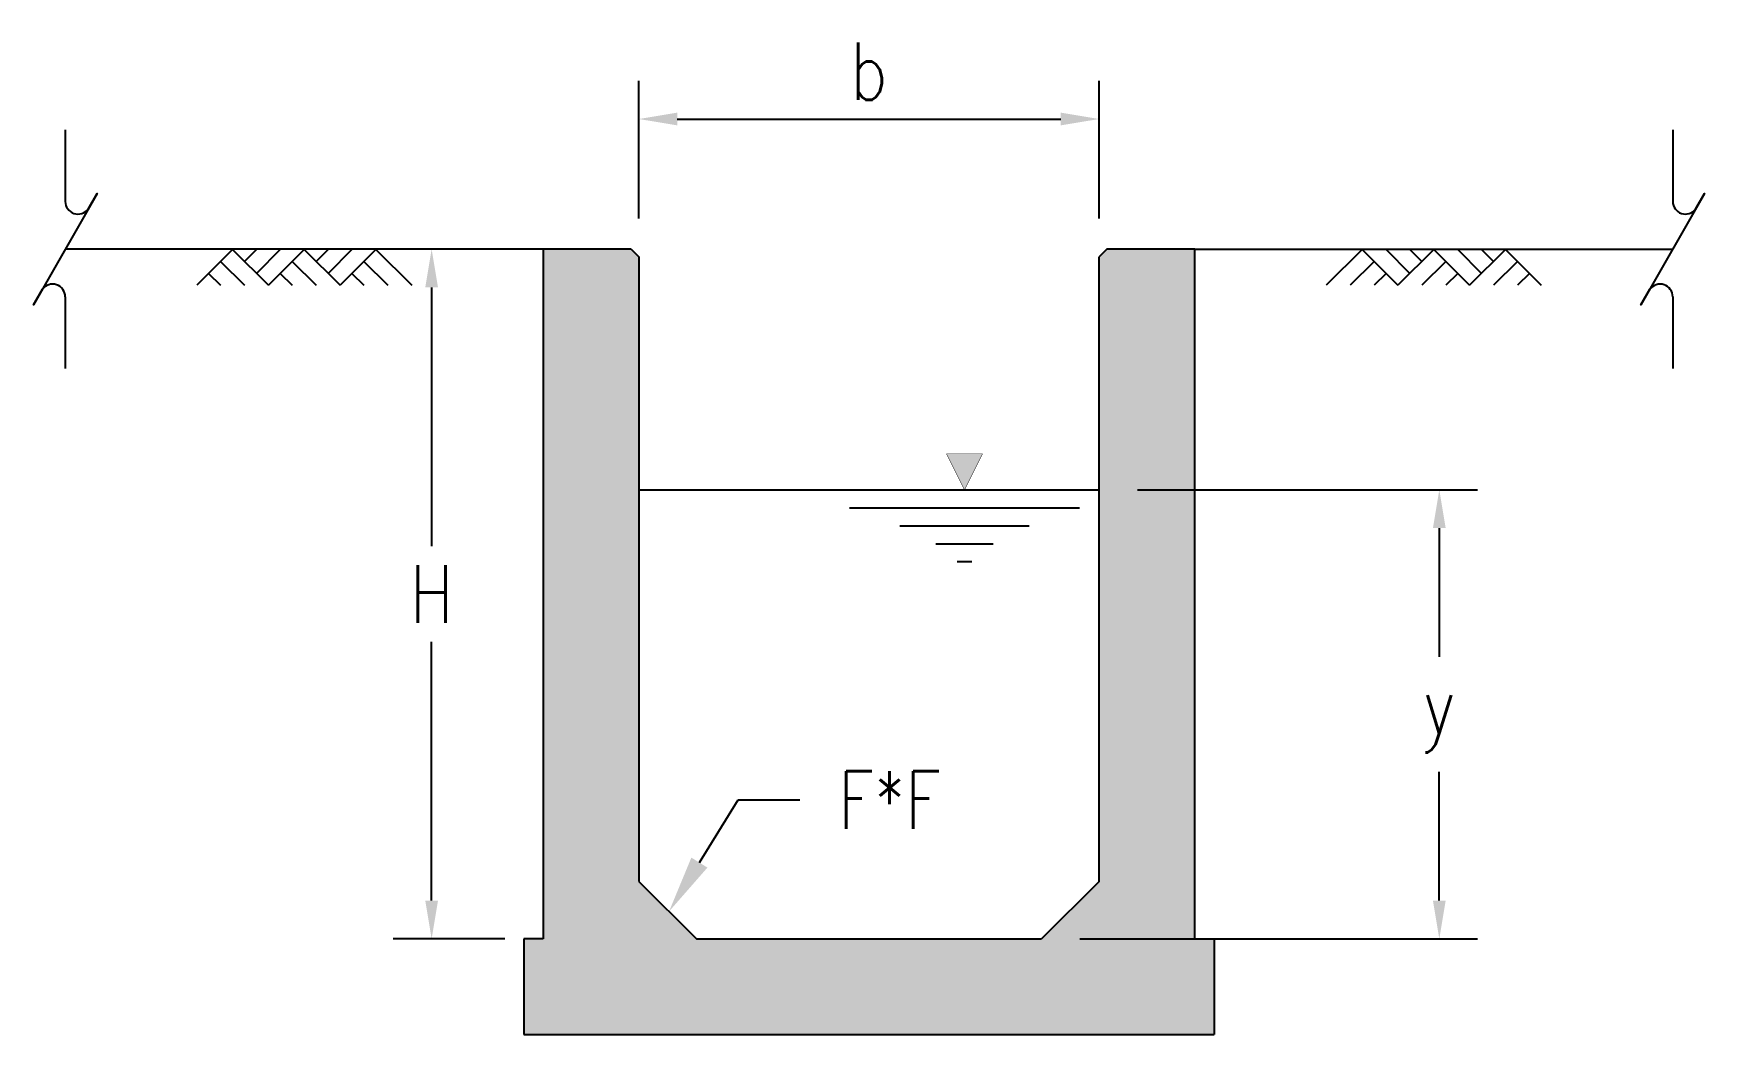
# Model space of a CAD drawing. Header units: millimetres. Extents: x -1400 to 47730, y 8839 to 61291.
# Drawn here: x 43371 to 47730, y 8839 to 11452 of the extents above; entities that cross this region are included whole.
import ezdxf
from ezdxf import colors
from ezdxf.entities.mleader import LeaderData, LeaderLine
from ezdxf.math import Vec2, Vec3

# ---------------------------------------------------------------- set-up
doc = ezdxf.new("R2010")
doc.units = ezdxf.units.MM
doc.header["$LTSCALE"] = 20
for name, color, linetype in [('CON', 7, 'Continuous'), ('CON-EX', 7, 'Continuous'), ('DIM', 7, 'Continuous'), ('HATCH', 253, 'Continuous')]:
    doc.layers.add(name, color=color, linetype=linetype)
doc.styles.add('YLIA', font='romans.shx', dxfattribs={"width": 0.8, "bigfont": 'lsp.shx'})
doc.dimstyles.new('DIM50m', dxfattribs={"dimscale": 50, "dimtxt": 3, "dimasz": 2, "dimexe": 2, "dimexo": 2, "dimgap": 1, "dimtad": 1, "dimtih": 1, "dimtoh": 1, "dimdec": 4, "dimlfac": 0.001, "dimdsep": 46, "dimtxsty": 'YLIA', "dimcen": 2, "dimdle": 2, "dimadec": 0, "dimazin": 0, "dimtfac": 1, "dimtdec": 4, "dimtmove": 2, "dimatfit": 3, "dimfxl": 0, "dimtolj": 1, "dimarcsym": 0})

msp = doc.modelspace()

# ---------------------------------------------------------------- blocks, each defined once
blk = doc.blocks.new('*D38')
at = {"layer": 'Defpoints', "color": 0, "transparency": 16777216}
for p in [(44700.7, 10888.5), (44410, 9088.5), (44700.7, 9088.5)]:
    blk.add_point(p, dxfattribs=at)
at = {"layer": 'DIM', "color": 0, "lineweight": -2, "transparency": 16777216}
for p, q in [((44600.7, 10888.5), (44310, 10888.5)), ((44410, 10788.5), (44410, 10113.5)), ((44410, 9188.5), (44410, 9863.5)), ((44600.7, 9088.5), (44310, 9088.5))]:
    blk.add_line(p, q, dxfattribs=at)
at = {"layer": 'DIM', "color": 0, "transparency": 16777216}
for points in [[(44393.4, 10788.5), (44426.7, 10788.5), (44410, 10888.5)], [(44393.4, 9188.5), (44426.7, 9188.5), (44410, 9088.5)]]:
    blk.add_solid(points, dxfattribs=at)
at = {"layer": 'DIM', "lineweight": 60, "transparency": 16777216, "insert": (44410, 9988.5), "char_height": 150, "attachment_point": 5, "style": 'YLIA'}
blk.add_mtext('\\A1;H', dxfattribs=at)
blk = doc.blocks.new('*D41')
at = {"layer": 'Defpoints', "color": 0, "transparency": 16777216}
for p in [(46150.7, 11228.1), (44950.7, 10868.5), (46150.7, 10868.5)]:
    blk.add_point(p, dxfattribs=at)
at = {"layer": 'DIM', "color": 0, "lineweight": -2, "transparency": 16777216}
for p, q in [((44950.7, 10968.5), (44950.7, 11328.1)), ((46150.7, 10968.5), (46150.7, 11328.1)), ((45050.7, 11228.1), (46050.7, 11228.1))]:
    blk.add_line(p, q, dxfattribs=at)
at = {"layer": 'DIM', "color": 0, "transparency": 16777216}
for points in [[(45050.7, 11244.8), (45050.7, 11211.5), (44950.7, 11228.1)], [(46050.7, 11244.8), (46050.7, 11211.5), (46150.7, 11228.1)]]:
    blk.add_solid(points, dxfattribs=at)
at = {"layer": 'DIM', "lineweight": 60, "transparency": 16777216, "insert": (45550.7, 11353.1), "char_height": 150, "attachment_point": 5, "style": 'YLIA'}
blk.add_mtext('\\A1;b', dxfattribs=at)
blk = doc.blocks.new('*D42')
at = {"layer": 'Defpoints', "color": 0, "transparency": 16777216}
for p in [(46150.7, 10260.4), (46000.7, 9088.5), (47038, 9088.5)]:
    blk.add_point(p, dxfattribs=at)
at = {"layer": 'DIM', "color": 0, "lineweight": -2, "transparency": 16777216}
for p, q in [((46250.7, 10260.4), (47138, 10260.4)), ((47038, 10160.4), (47038, 9824.4)), ((47038, 9188.5), (47038, 9524.4)), ((46100.7, 9088.5), (47138, 9088.5))]:
    blk.add_line(p, q, dxfattribs=at)
at = {"layer": 'DIM', "color": 0, "transparency": 16777216}
for points in [[(47021.4, 10160.4), (47054.7, 10160.4), (47038, 10260.4)], [(47021.4, 9188.5), (47054.7, 9188.5), (47038, 9088.5)]]:
    blk.add_solid(points, dxfattribs=at)
at = {"layer": 'DIM', "lineweight": 60, "transparency": 16777216, "insert": (47038, 9674.4), "char_height": 150, "attachment_point": 5, "style": 'YLIA'}
blk.add_mtext('\\A1;y', dxfattribs=at)

# ---------------------------------------------------------------- dimensions: what is measured, and where the dimension line sits
at = {"layer": 'DIM', "lineweight": 60}
dim = msp.add_linear_dim(base=(46150.69172, 11228.14705), p1=(44950.69172, 10868.50737), p2=(46150.69172, 10868.50737), text='b', dimstyle='DIM50m', override={"dimclrt": 256}, dxfattribs=at)
dim.commit()
dim.dimension.update_dxf_attribs({"geometry": '*D41', "text_midpoint": (45550.69172, 11353.14705)})
for base, p1, p2, text, picture, middle in [((44410.03165, 9088.50737), (44700.69172, 10888.50737), (44700.69172, 9088.50737), 'H', '*D38', (44410.03165, 9988.50737)), ((47038.0334, 9088.50737), (46150.69172, 10260.35002), (46000.69172, 9088.50737), 'y', '*D42', (47038.0334, 9674.4287))]:
    dim = msp.add_linear_dim(base=base, p1=p1, p2=p2, angle=90, text=text, dimstyle='DIM50m', override={"dimclrt": 256}, dxfattribs=at)
    dim.commit()
    dim.dimension.update_dxf_attribs({"geometry": picture, "text_midpoint": middle})

# ---------------------------------------------------------------- hatches: boundary and pattern name
at = {"layer": 'HATCH'}
h = msp.add_hatch(color=256, dxfattribs=at)
h.dxf.hatch_style = 1
h.set_gradient(color1=(99, 100, 102), name='CYLINDER')
h.paths.add_polyline_path([(46450.69172, 9088.50737), (46400.69172, 9088.50737), (46400.69172, 10888.50737), (46170.69172, 10888.50737), (46150.69172, 10868.50737), (46150.69172, 9238.50737), (46000.69172, 9088.50737), (45100.69172, 9088.50737), (44950.69172, 9238.50737), (44950.69172, 10868.50737), (44930.69172, 10888.50737), (44700.69172, 10888.50737), (44700.69172, 9088.50737), (44650.69172, 9088.50737), (44650.69172, 8838.50737), (46450.69172, 8838.50737)])
h = msp.add_hatch(color=4, dxfattribs=at)
h.dxf.hatch_style = 1
h.paths.add_polyline_path([(45799.70618, 10260.35002), (45846.56584, 10354.06934), (45752.84653, 10354.06934)])

# ---------------------------------------------------------------- linework, layer by layer
for p, q in [((45487.30848, 10260.35002), (46112.10389, 10260.35002)), ((45499.80438, 10213.49037), (46099.60798, 10213.49037)), ((45631.01142, 10166.63071), (45968.40095, 10166.63071)), ((45724.73073, 10119.77105), (45874.68163, 10119.77105)), ((45780.96232, 10072.9114), (45818.45005, 10072.9114))]:
    msp.add_line(p, q)
for points in [[(44930.69172, 10888.50737), (44950.69172, 10868.50737)], [(46170.69172, 10888.50737), (46150.69172, 10868.50737)]]:
    msp.add_lwpolyline(points)
at = {"layer": 'CON', "ltscale": 0.1}
for p, q in [((44930.69172, 10888.50737), (44700.69172, 10888.50737)), ((44700.69172, 10888.50737), (44700.69172, 9088.50737)), ((44950.69172, 10868.50737), (44950.69172, 9238.50737)), ((46150.69172, 9238.50737), (46150.69172, 10868.50737)), ((46400.69172, 10888.50737), (46170.69172, 10888.50737)), ((46400.69172, 9088.50737), (46400.69172, 10888.50737)), ((44950.69172, 9238.50737), (45100.69172, 9088.50737)), ((46150.69172, 9238.50737), (46000.69172, 9088.50737)), ((44700.69172, 9088.50737), (44650.69172, 9088.50737)), ((44650.69172, 9088.50737), (44650.69172, 8838.50737)), ((45100.69172, 9088.50737), (46000.69172, 9088.50737)), ((46400.69172, 9088.50737), (46450.69172, 9088.50737)), ((46450.69172, 9088.50737), (46450.69172, 8838.50737)), ((46450.69172, 9038.50737), (46450.69172, 8988.50737)), ((44650.69172, 8838.50737), (46450.69172, 8838.50737))]:
    msp.add_line(p, q, dxfattribs=at)
at = {"layer": 'CON-EX'}
for p, q in [((43454.57754, 11200.04271), (43454.57754, 11013.13237)), ((47646.80589, 11200.04271), (47646.80589, 11013.13237)), ((44700.69172, 10888.50737), (43454.57754, 10888.50737)), ((43890.7175, 10887.50737), (43797.25894, 10794.04881)), ((43859.56465, 10856.35452), (43921.87036, 10794.04881)), ((43890.7175, 10887.50737), (43984.17607, 10794.04881)), ((43953.02321, 10887.50737), (43921.87036, 10856.35452)), ((44015.32892, 10887.50737), (43953.02321, 10825.20166)), ((44077.63463, 10887.50737), (43984.17607, 10794.04881)), ((44046.48177, 10856.35452), (44108.78748, 10794.04881)), ((44077.63463, 10887.50737), (44171.09319, 10794.04881)), ((44139.94034, 10887.50737), (44108.78748, 10856.35452)), ((44202.24605, 10887.50737), (44139.94034, 10825.20166)), ((44264.55176, 10887.50737), (44171.09319, 10794.04881)), ((44233.3989, 10856.35452), (44295.70461, 10794.04881)), ((44264.55176, 10887.50737), (44358.01032, 10794.04881)), ((46400.69172, 10888.50737), (47646.80589, 10888.50737)), ((46836.83168, 10887.50737), (46743.37312, 10794.04881)), ((46867.98453, 10856.35452), (46805.67882, 10794.04881)), ((46836.83168, 10887.50737), (46930.29024, 10794.04881)), ((46899.13739, 10887.50737), (46961.4431, 10825.20166)), ((47023.74881, 10887.50737), (46930.29024, 10794.04881)), ((46961.4431, 10887.50737), (46992.59595, 10856.35452)), ((47054.90166, 10856.35452), (46992.59595, 10794.04881)), ((47023.74881, 10887.50737), (47117.20737, 10794.04881)), ((47086.05451, 10887.50737), (47148.36022, 10825.20166)), ((47210.66593, 10887.50737), (47117.20737, 10794.04881)), ((47148.36022, 10887.50737), (47179.51308, 10856.35452)), ((47241.81879, 10856.35452), (47179.51308, 10794.04881)), ((47210.66593, 10887.50737), (47304.12449, 10794.04881)), ((43828.41179, 10825.20166), (43859.56465, 10794.04881)), ((44015.32892, 10825.20166), (44046.48177, 10794.04881)), ((44202.24605, 10825.20166), (44233.3989, 10794.04881)), ((46899.13739, 10825.20166), (46867.98453, 10794.04881)), ((47086.05451, 10825.20166), (47054.90166, 10794.04881)), ((47272.97164, 10825.20166), (47241.81879, 10794.04881)), ((43454.57754, 10763.88237), (43454.57754, 10576.97204)), ((47646.80589, 10763.88237), (47646.80589, 10576.97204))]:
    msp.add_line(p, q, dxfattribs=at)
for points in [[(43514.29352, 10993.05442), (43537.66087, 11033.9032), (43371.49421, 10743.11154), (43394.79331, 10783.86997)], [(47706.52187, 10993.05442), (47729.88923, 11033.9032), (47563.72256, 10743.11154), (47587.02166, 10783.86997)], [(44950.69172, 10260.35002), (46150.69172, 10260.35002)]]:
    msp.add_lwpolyline(points, dxfattribs=at)
at = {"layer": 'CON-EX', "const_width": 0.9}
msp.add_lwpolyline([(45799.70618, 10260.35002), (45752.84653, 10354.06934), (45846.56584, 10354.06934), (45799.70618, 10260.35002)], dxfattribs=at)
at = {"layer": 'CON-EX'}
for centre, start, end in [((43487.81087, 11013.13237), 180.09125233, 322.83222783), ((47680.03923, 11013.13237), 180.09125233, 322.83222783), ((43421.34421, 10763.88237), 0, 143.0274544), ((47613.57256, 10763.88237), 0, 143.0274544)]:
    msp.add_arc(centre, 33.23333, start, end, dxfattribs=at)

msp.set_redraw_order([(e.dxf.handle, doc.entitydb.next_handle()) for e in msp.query("TEXT MTEXT ATTDEF DIMENSION ARC_DIMENSION")])  # texts and dimensions are drawn at this point

# ---------------------------------------------------------------- leaders
ml = msp.add_multileader_mtext('Standard')
ml.set_content('F*F', color=256, style='YLIA')
ml.set_leader_properties()
ml.build(insert=Vec2(0, 0))
ml.multileader.update_dxf_attribs({"arrow_head_size": 150, "scale": 50})
ctx = ml.context
ctx.base_point, ctx.scale, ctx.char_height, ctx.arrow_head_size, ctx.landing_gap_size, ctx.plane_origin = Vec3(45370.68106, 9450.83939), 50, 150, 150, 100, Vec3(45029.25405, 9159.94503)
notes = []
notes.append((ctx, [(0, (1, 1, 0), (45209.7584, 9450.83939), (1, 0), 160.92266, [(0, [(45029.25405, 9159.94503)], 0, [])])]))
ctx.mtext.insert, ctx.mtext.flow_direction = Vec3(45470.68106, 9525.83939), 5
for ctx, leaders in notes:
    for number, flags, end, landing, length, lines in leaders:
        leader = LeaderData()
        leader.index, (leader.has_last_leader_line, leader.has_dogleg_vector, leader.attachment_direction) = number, flags
        leader.last_leader_point, leader.dogleg_vector, leader.dogleg_length = Vec3(end), Vec3(landing), length
        for number, points, colour, breaks in lines:
            line = LeaderLine()
            line.index, line.vertices, line.color, line.breaks = number, Vec3.list(points), colors.encode_raw_color(colour), breaks
            leader.lines.append(line)
        ctx.leaders.append(leader)

doc.saveas('drawing.dxf')
